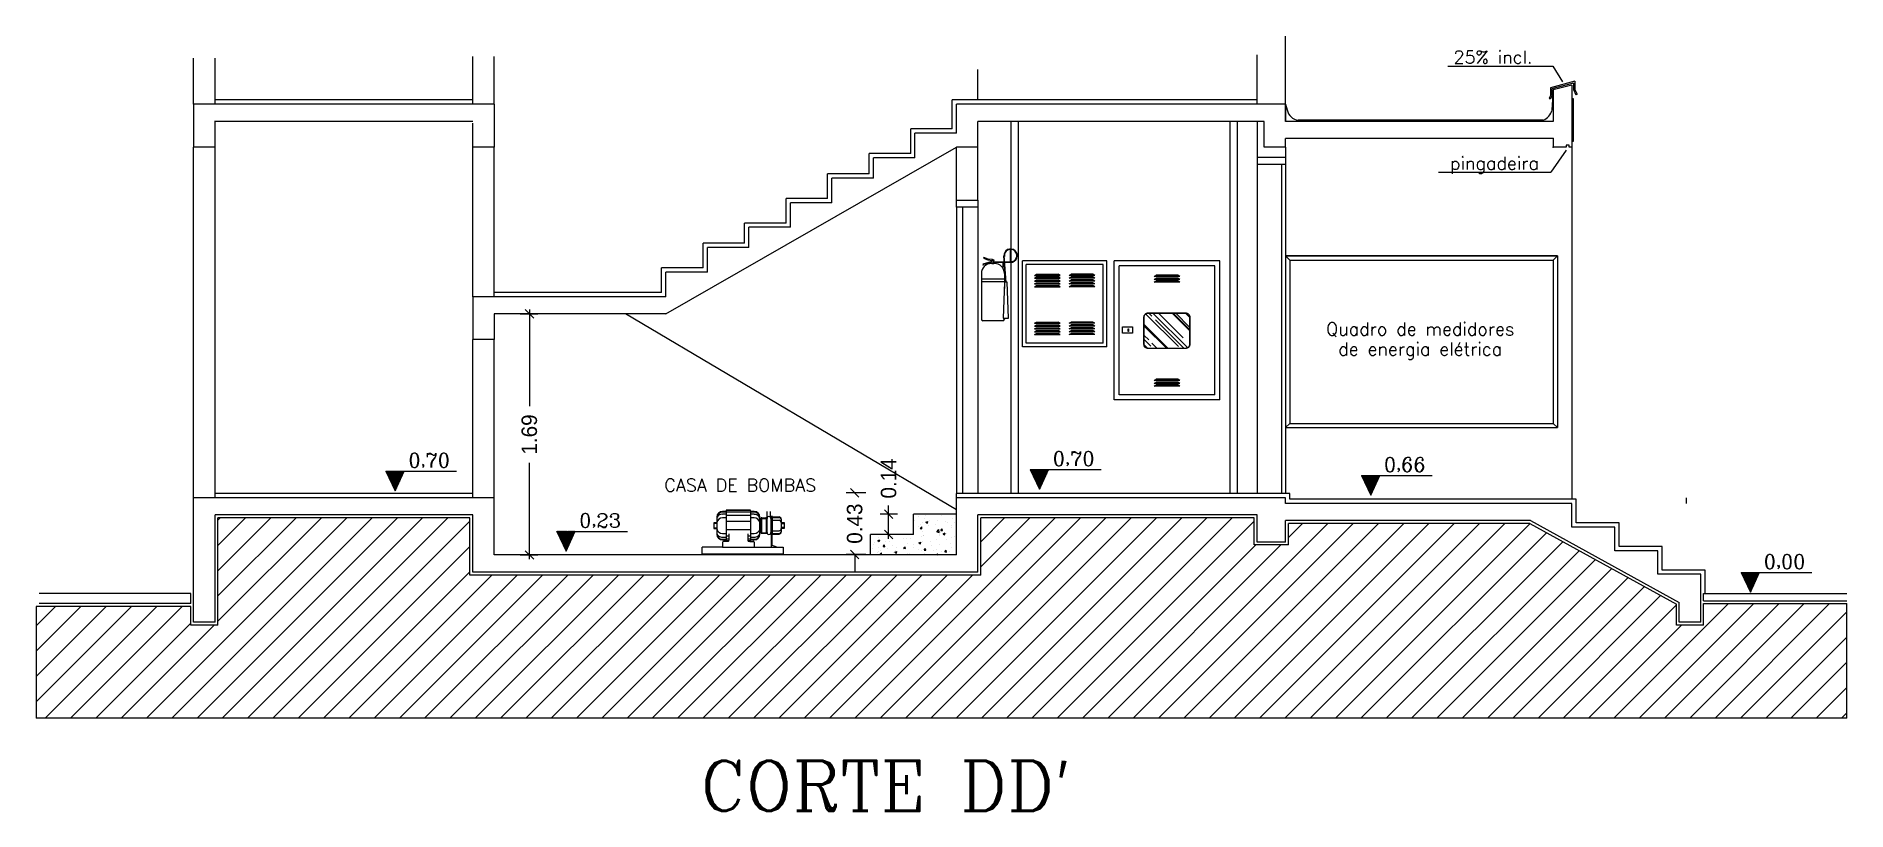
# Model space of a CAD drawing. Extents: x -18 to 75.6, y 22.6 to 43.7.
# Drawn here: x 12.22 to 24.87, y 24.54 to 29.95 of the extents above; entities that cross this region are included whole.
import ezdxf
from ezdxf.enums import TextEntityAlignment as Align

# ---------------------------------------------------------------- set-up
doc = ezdxf.new("R2010")
doc.units = 0
doc.header["$LTSCALE"] = 2
doc.layers.get('0').update_dxf_attribs({"linetype": 'CONTINUOUS'})
doc.layers.get('DEFPOINTS').update_dxf_attribs({"linetype": 'CONTINUOUS'})
for name, color, linetype in [('CONCRETO', 5, 'CONTINUOUS'), ('COTAS', 244, 'CONTINUOUS'), ('EQUIPAMENTOS', 1, 'CONTINUOUS'), ('ESQUADRIAS', 244, 'CONTINUOUS'), ('LAJE', 1, 'CONTINUOUS'), ('PAREDE', 7, 'CONTINUOUS'), ('PAREDECORTE', 3, 'CONTINUOUS'), ('PISO', 30, 'CONTINUOUS'), ('TELHADO', 30, 'CONTINUOUS'), ('TERRENOEMCORTE', 244, 'CONTINUOUS'), ('TEXTO', 1, 'CONTINUOUS'), ('VISTAL', 30, 'CONTINUOUS')]:
    doc.layers.add(name, color=color, linetype=linetype)
doc.styles.add('ROMANC', font='ROMANC.SHX')
doc.dimstyles.get("Standard").update_dxf_attribs({"dimtxt": 0.18, "dimasz": 0.18, "dimexe": 0.18, "dimexo": 0.0625, "dimgap": 0.09, "dimtad": 0, "dimtih": 1, "dimtoh": 1, "dimdec": 4, "dimzin": 0, "dimtxsty": 'STANDARD', "dimcen": 0.09, "dimazin": 3, "dimtfac": 1, "dimtdec": 4, "dimtofl": 0, "dimtmove": 0, "dimatfit": 3, "dimtolj": 1, "dimtzin": 0})

msp = doc.modelspace()

# ---------------------------------------------------------------- texts
at = {"layer": 'COTAS', "color": 244, "ltscale": 0.2, "style": 'ROMANC'}
for s, p in [('0,70', (14.82, 26.94)), ('0,70', (19.323, 26.951)), ('0,66', (21.636, 26.91)), ('0,23', (16.014, 26.519)), ('0,00', (24.29, 26.232))]:
    msp.add_text(s, height=0.1, dxfattribs=at).set_placement(p)
at = {"layer": 'TEXTO', "color": 30, "ltscale": 0.3, "style": 'ROMANC'}
msp.add_text('25% incl.', height=0.09, dxfattribs=at).set_placement((22.123, 29.762))
at = {"layer": 'TEXTO', "color": 30, "linetype": 'CONTINUOUS', "ltscale": 0.25, "style": 'ROMANC'}
for s, p in [('pingadeira', (22.409, 29.053)), ('Quadro de medidores', (21.89, 27.905)), ('de energia elétrica', (21.89, 27.754)), ('CASA DE BOMBAS', (17.139, 26.816))]:
    msp.add_text(s, height=0.09, dxfattribs=at).set_placement(p, align=Align.MIDDLE)
at = {"layer": 'TEXTO', "color": 5, "ltscale": 0.3, "style": 'ROMANC'}
msp.add_text("CORTE DD'", height=0.35, dxfattribs=at).set_placement((16.86, 24.54))

# ---------------------------------------------------------------- blocks, each defined once
blk = doc.blocks.new('*X3')
at = {"color": 0}
for p, q in [((191.8346, 96.81), (191.8357, 96.8112)), ((191.8352, 96.8088), (191.8375, 96.8112)), ((191.8357, 96.8076), (191.8392, 96.8112)), ((191.8363, 96.8064), (191.841, 96.8112)), ((191.8369, 96.8052), (191.8428, 96.8112)), ((191.8374, 96.804), (191.8445, 96.8112)), ((191.838, 96.8028), (191.8463, 96.8112)), ((191.8386, 96.8016), (191.8481, 96.8112)), ((191.8391, 96.8004), (191.8498, 96.8112)), ((191.8397, 96.7992), (191.8516, 96.8112)), ((191.8403, 96.798), (191.8534, 96.8112)), ((191.8408, 96.7968), (191.8551, 96.8112)), ((191.8414, 96.7956), (191.8569, 96.8112)), ((191.842, 96.7944), (191.8587, 96.8112)), ((191.8425, 96.7932), (191.8605, 96.8112)), ((191.8431, 96.792), (191.8622, 96.8112)), ((191.8436, 96.7908), (191.864, 96.8112)), ((191.8442, 96.7896), (191.8658, 96.8112)), ((191.8448, 96.7884), (191.8675, 96.8112)), ((191.8453, 96.7872), (191.8693, 96.8112)), ((191.8459, 96.786), (191.8711, 96.8112)), ((191.8465, 96.7848), (191.8728, 96.8112)), ((191.847, 96.7836), (191.8746, 96.8112)), ((191.8476, 96.7824), (191.8764, 96.8112)), ((191.8482, 96.7812), (191.8781, 96.8112)), ((191.8487, 96.78), (191.8799, 96.8112)), ((191.8493, 96.7788), (191.8817, 96.8112)), ((191.8499, 96.7776), (191.8834, 96.8112)), ((191.8504, 96.7764), (191.8852, 96.8112)), ((191.851, 96.7752), (191.887, 96.8112)), ((191.8516, 96.774), (191.8887, 96.8112)), ((191.8521, 96.7728), (191.8905, 96.8112)), ((191.8527, 96.7716), (191.8923, 96.8112)), ((191.8533, 96.7704), (191.894, 96.8112)), ((191.8538, 96.7692), (191.8958, 96.8112)), ((191.8544, 96.768), (191.8976, 96.8112)), ((191.855, 96.7668), (191.8972, 96.809)), ((191.8555, 96.7656), (191.8957, 96.8057)), ((191.8561, 96.7644), (191.8942, 96.8025)), ((191.8567, 96.7632), (191.8927, 96.7992)), ((191.8572, 96.762), (191.8913, 96.796)), ((191.8578, 96.7608), (191.8898, 96.7928)), ((191.8584, 96.7596), (191.8883, 96.7895)), ((191.8589, 96.7584), (191.8868, 96.7863)), ((191.8595, 96.7572), (191.8853, 96.783)), ((191.8601, 96.756), (191.8839, 96.7798)), ((191.8606, 96.7548), (191.8824, 96.7765)), ((191.8612, 96.7536), (191.8809, 96.7733)), ((191.8618, 96.7524), (191.8794, 96.77)), ((191.8623, 96.7512), (191.8779, 96.7668)), ((191.8629, 96.75), (191.8765, 96.7635)), ((191.8635, 96.7488), (191.875, 96.7603)), ((191.864, 96.7476), (191.8735, 96.757)), ((191.8646, 96.7464), (191.872, 96.7538)), ((191.8652, 96.7452), (191.8705, 96.7505)), ((191.8657, 96.744), (191.8691, 96.7473)), ((191.8663, 96.7428), (191.8676, 96.744))]:
    blk.add_line(p, q, dxfattribs=at)
blk = doc.blocks.new('*X1')
at = {"color": 0, "linetype": 'CONTINUOUS', "ltscale": 0.25}
for p, q in [((123.186, -120.782), (123.353, -120.949)), ((123.186, -120.792), (123.343, -120.949)), ((123.197, -120.708), (123.425, -120.936)), ((123.218, -120.702), (123.24, -120.724)), ((123.247, -120.702), (123.49, -120.944)), ((123.264, -120.748), (123.465, -120.949)), ((123.286, -120.702), (123.459, -120.875)), ((123.38, -120.702), (123.503, -120.824)), ((123.389, -120.702), (123.503, -120.816)), ((123.406, -120.702), (123.503, -120.799)), ((123.475, -120.702), (123.503, -120.73)), ((123.186, -120.858), (123.217, -120.889)), ((123.186, -120.886), (123.232, -120.932)), ((123.186, -120.923), (123.211, -120.949)), ((123.24, -120.912), (123.277, -120.949))]:
    blk.add_line(p, q, dxfattribs=at)
blk = doc.blocks.new('*X36')
at = {"color": 0, "ltscale": 0.2}
for p, q in [((18.356, 26.571), (18.356, 26.571)), ((18.385, 26.597), (18.385, 26.597)), ((18.427, 26.582), (18.427, 26.582)), ((18.435, 26.604), (18.435, 26.604)), ((18.463, 26.567), (18.463, 26.567)), ((18.51, 26.614), (18.51, 26.614)), ((18.516, 26.568), (18.516, 26.568)), ((18.543, 26.602), (18.543, 26.602)), ((18.62, 26.583), (18.62, 26.583)), ((18.105, 26.447), (18.105, 26.447)), ((18.206, 26.46), (18.206, 26.46)), ((18.279, 26.44), (18.279, 26.44)), ((18.302, 26.443), (18.302, 26.443)), ((18.316, 26.47), (18.316, 26.47)), ((18.329, 26.446), (18.329, 26.446)), ((18.382, 26.525), (18.382, 26.525)), ((18.397, 26.512), (18.407, 26.524)), ((18.397, 26.512), (18.409, 26.511)), ((18.398, 26.544), (18.398, 26.544)), ((18.405, 26.456), (18.405, 26.456)), ((18.409, 26.511), (18.407, 26.524)), ((18.413, 26.489), (18.413, 26.489)), ((18.415, 26.555), (18.415, 26.555)), ((18.418, 26.463), (18.418, 26.463)), ((18.423, 26.465), (18.423, 26.465)), ((18.437, 26.558), (18.451, 26.563)), ((18.437, 26.558), (18.447, 26.551)), ((18.447, 26.551), (18.451, 26.563)), ((18.458, 26.535), (18.458, 26.535)), ((18.505, 26.54), (18.505, 26.54)), ((18.512, 26.489), (18.527, 26.505)), ((18.512, 26.489), (18.529, 26.486)), ((18.514, 26.502), (18.514, 26.502)), ((18.529, 26.486), (18.527, 26.505)), ((18.53, 26.461), (18.53, 26.461)), ((18.531, 26.473), (18.531, 26.473)), ((18.535, 26.483), (18.535, 26.483)), ((18.54, 26.5), (18.55, 26.511)), ((18.54, 26.5), (18.552, 26.499)), ((18.552, 26.499), (18.55, 26.511)), ((18.556, 26.477), (18.57, 26.482)), ((18.556, 26.477), (18.566, 26.47)), ((18.566, 26.47), (18.57, 26.482)), ((18.57, 26.562), (18.57, 26.562)), ((18.582, 26.479), (18.582, 26.479)), ((18.583, 26.439), (18.583, 26.439)), ((18.584, 26.552), (18.584, 26.552)), ((18.612, 26.535), (18.612, 26.535)), ((18.615, 26.45), (18.615, 26.45)), ((18.618, 26.517), (18.618, 26.517)), ((18.634, 26.558), (18.634, 26.558)), ((18.637, 26.456), (18.637, 26.456)), ((18.064, 26.376), (18.064, 26.376)), ((18.068, 26.403), (18.068, 26.403)), ((18.077, 26.413), (18.077, 26.413)), ((18.1, 26.344), (18.1, 26.344)), ((18.101, 26.429), (18.115, 26.434)), ((18.101, 26.429), (18.111, 26.422)), ((18.103, 26.38), (18.103, 26.38)), ((18.106, 26.35), (18.106, 26.35)), ((18.111, 26.422), (18.115, 26.434)), ((18.112, 26.328), (18.127, 26.343)), ((18.116, 26.359), (18.116, 26.359)), ((18.129, 26.328), (18.127, 26.343)), ((18.138, 26.387), (18.148, 26.399)), ((18.138, 26.387), (18.15, 26.386)), ((18.15, 26.386), (18.148, 26.399)), ((18.153, 26.423), (18.153, 26.423)), ((18.171, 26.372), (18.171, 26.372)), ((18.185, 26.423), (18.185, 26.423)), ((18.204, 26.393), (18.204, 26.393)), ((18.213, 26.345), (18.213, 26.345)), ((18.22, 26.348), (18.234, 26.353)), ((18.22, 26.348), (18.23, 26.341)), ((18.227, 26.361), (18.227, 26.361)), ((18.23, 26.341), (18.234, 26.353)), ((18.233, 26.379), (18.233, 26.379)), ((18.277, 26.367), (18.277, 26.367)), ((18.277, 26.367), (18.277, 26.367)), ((18.281, 26.375), (18.291, 26.386)), ((18.281, 26.375), (18.293, 26.374)), ((18.293, 26.374), (18.291, 26.386)), ((18.305, 26.341), (18.305, 26.341)), ((18.308, 26.408), (18.308, 26.408)), ((18.319, 26.341), (18.319, 26.341)), ((18.35, 26.399), (18.35, 26.399)), ((18.353, 26.377), (18.353, 26.377)), ((18.384, 26.363), (18.384, 26.363)), ((18.388, 26.412), (18.402, 26.418)), ((18.388, 26.412), (18.398, 26.406)), ((18.398, 26.406), (18.402, 26.418)), ((18.408, 26.356), (18.408, 26.356)), ((18.41, 26.422), (18.41, 26.422)), ((18.425, 26.362), (18.434, 26.374)), ((18.425, 26.362), (18.437, 26.361)), ((18.426, 26.336), (18.426, 26.336)), ((18.426, 26.329), (18.426, 26.329)), ((18.437, 26.361), (18.434, 26.374)), ((18.466, 26.419), (18.466, 26.419)), ((18.479, 26.394), (18.479, 26.394)), ((18.491, 26.358), (18.491, 26.358)), ((18.508, 26.332), (18.522, 26.337)), ((18.508, 26.332), (18.514, 26.328)), ((18.509, 26.368), (18.509, 26.368)), ((18.511, 26.435), (18.511, 26.435)), ((18.518, 26.328), (18.522, 26.337)), ((18.529, 26.401), (18.529, 26.401)), ((18.533, 26.332), (18.533, 26.332)), ((18.543, 26.349), (18.543, 26.349)), ((18.552, 26.332), (18.552, 26.332)), ((18.568, 26.349), (18.578, 26.361)), ((18.568, 26.349), (18.58, 26.348)), ((18.58, 26.348), (18.578, 26.361)), ((18.598, 26.354), (18.598, 26.354)), ((18.605, 26.411), (18.605, 26.411)), ((18.613, 26.383), (18.613, 26.383))]:
    blk.add_line(p, q, dxfattribs=at)
blk = doc.blocks.new('_OBLIQUE')
at = {"color": 0, "linetype": 'BYBLOCK'}
blk.add_line((-0.5, -0.5), (0.5, 0.5), dxfattribs=at)
blk = doc.blocks.new('*D37')
at = {"color": 244, "linetype": 'BYBLOCK', "ltscale": 0.2}
for p, q in [((17.51, 26.614), (17.387, 26.614)), ((17.447, 26.614), (17.447, 26.674)), ((17.447, 26.441), (17.447, 26.614)), ((17.51, 26.471), (17.387, 26.471))]:
    blk.add_line(p, q, dxfattribs=at)
at = {"layer": 'DEFPOINTS', "color": 0, "linetype": 'BYBLOCK', "ltscale": 0.2}
for p in [(17.447, 26.614), (18.35, 26.614), (18.35, 26.471)]:
    blk.add_point(p, dxfattribs=at)
at = {"color": 244, "linetype": 'BYBLOCK', "ltscale": 0.2, "xscale": 0.06, "yscale": 0.06, "zscale": 0.06}
for p, rotation in [((17.447, 26.614), 90), ((17.447, 26.471), 270)]:
    blk.add_blockref('_OBLIQUE', p, dxfattribs=dict(at, rotation=rotation))
at = {"color": 30, "linetype": 'BYBLOCK', "ltscale": 0.2, "insert": (17.447, 26.863), "char_height": 0.108, "attachment_point": 5, "rotation": 90}
blk.add_mtext('\\A1;0.14', dxfattribs=at)
blk = doc.blocks.new('*D38')
at = {"color": 244, "linetype": 'BYBLOCK', "ltscale": 0.2}
for p, q in [((17.81, 26.758), (17.673, 26.758)), ((17.733, 26.758), (17.733, 26.758)), ((17.81, 26.328), (17.673, 26.328)), ((17.733, 26.328), (17.733, 26.208))]:
    blk.add_line(p, q, dxfattribs=at)
at = {"layer": 'DEFPOINTS', "color": 0, "linetype": 'BYBLOCK', "ltscale": 0.2}
for p in [(18.65, 26.758), (17.733, 26.328), (18.65, 26.328)]:
    blk.add_point(p, dxfattribs=at)
at = {"color": 244, "linetype": 'BYBLOCK', "ltscale": 0.2, "xscale": 0.06, "yscale": 0.06, "zscale": 0.06}
for p, rotation in [((17.733, 26.758), 270), ((17.733, 26.328), 90)]:
    blk.add_blockref('_OBLIQUE', p, dxfattribs=dict(at, rotation=rotation))
at = {"color": 30, "linetype": 'BYBLOCK', "ltscale": 0.2, "insert": (17.733, 26.543), "char_height": 0.108, "attachment_point": 5, "rotation": 90}
blk.add_mtext('\\A1;0.43', dxfattribs=at)
blk = doc.blocks.new('*D39')
at = {"color": 244, "linetype": 'BYBLOCK', "ltscale": 0.2}
for p, q in [((16.26, 28.013), (16.385, 28.013)), ((16.325, 28.043), (16.325, 27.368)), ((16.325, 26.298), (16.325, 26.972)), ((16.26, 26.328), (16.385, 26.328))]:
    blk.add_line(p, q, dxfattribs=at)
at = {"layer": 'DEFPOINTS', "color": 0, "linetype": 'BYBLOCK', "ltscale": 0.2}
for p in [(15.42, 28.013), (15.42, 26.328), (16.325, 26.328)]:
    blk.add_point(p, dxfattribs=at)
at = {"color": 244, "linetype": 'BYBLOCK', "ltscale": 0.2, "xscale": 0.06, "yscale": 0.06, "zscale": 0.06}
for p, rotation in [((16.325, 28.013), 90), ((16.325, 26.328), 270)]:
    blk.add_blockref('_OBLIQUE', p, dxfattribs=dict(at, rotation=rotation))
at = {"color": 30, "linetype": 'BYBLOCK', "ltscale": 0.2, "insert": (16.325, 27.17), "char_height": 0.108, "attachment_point": 5, "rotation": 90}
blk.add_mtext('\\A1;1.69', dxfattribs=at)
blk = doc.blocks.new('*X42')
at = {"color": 0, "ltscale": 0.2}
for p, q in [((12.99, 25.188), (14.39, 26.588)), ((13.167, 25.188), (14.567, 26.588)), ((13.344, 25.188), (14.744, 26.588)), ((13.49, 25.865), (14.213, 26.588)), ((13.49, 26.042), (14.036, 26.588)), ((13.49, 26.218), (13.86, 26.588)), ((13.49, 26.395), (13.683, 26.588)), ((13.49, 26.572), (13.506, 26.588)), ((13.52, 25.188), (14.92, 26.588)), ((13.697, 25.188), (15.097, 26.588)), ((17.94, 25.188), (19.34, 26.588)), ((18.116, 25.188), (19.516, 26.588)), ((18.293, 25.188), (19.693, 26.588)), ((18.47, 25.188), (19.87, 26.588)), ((18.647, 25.188), (20.047, 26.588)), ((18.82, 26.245), (19.163, 26.588)), ((18.82, 26.421), (18.986, 26.588)), ((18.824, 25.188), (20.224, 26.588)), ((19, 25.188), (20.4, 26.588)), ((19.177, 25.188), (20.577, 26.588)), ((13.874, 25.188), (15.25, 26.564)), ((19.354, 25.188), (20.73, 26.564)), ((19.884, 25.188), (21.244, 26.548)), ((20.061, 25.188), (21.421, 26.548)), ((20.238, 25.188), (21.598, 26.548)), ((20.415, 25.188), (21.775, 26.548)), ((20.591, 25.188), (21.951, 26.548)), ((20.768, 25.188), (22.128, 26.548)), ((20.945, 25.188), (22.305, 26.548)), ((20.97, 26.45), (21.067, 26.548)), ((21.122, 25.188), (22.482, 26.548)), ((21.298, 25.188), (22.658, 26.547)), ((21.475, 25.188), (22.772, 26.484)), ((14.051, 25.188), (15.25, 26.387)), ((19.531, 25.188), (20.741, 26.398)), ((19.707, 25.188), (20.917, 26.398)), ((21.652, 25.188), (22.886, 26.421)), ((21.829, 25.188), (23, 26.358)), ((14.227, 25.188), (15.25, 26.211)), ((14.404, 25.188), (15.404, 26.188)), ((14.581, 25.188), (15.581, 26.188)), ((14.758, 25.188), (15.758, 26.188)), ((14.934, 25.188), (15.934, 26.188)), ((15.111, 25.188), (16.111, 26.188)), ((15.288, 25.188), (16.288, 26.188)), ((15.465, 25.188), (16.465, 26.188)), ((15.642, 25.188), (16.642, 26.188)), ((15.818, 25.188), (16.818, 26.188)), ((15.995, 25.188), (16.995, 26.188)), ((16.172, 25.188), (17.172, 26.188)), ((16.349, 25.188), (17.349, 26.188)), ((16.525, 25.188), (17.525, 26.188)), ((16.702, 25.188), (17.702, 26.188)), ((16.879, 25.188), (17.879, 26.188)), ((17.056, 25.188), (18.056, 26.188)), ((17.233, 25.188), (18.233, 26.188)), ((17.409, 25.188), (18.409, 26.188)), ((17.586, 25.188), (18.586, 26.188)), ((17.763, 25.188), (18.763, 26.188)), ((22.006, 25.188), (23.114, 26.296)), ((22.182, 25.188), (23.228, 26.233)), ((22.359, 25.188), (23.342, 26.17)), ((22.536, 25.188), (23.456, 26.108)), ((12.22, 25.302), (12.886, 25.968)), ((12.22, 25.479), (12.709, 25.968)), ((12.22, 25.655), (12.533, 25.968)), ((12.22, 25.832), (12.356, 25.968)), ((12.283, 25.188), (13.063, 25.968)), ((12.46, 25.188), (13.24, 25.968)), ((22.713, 25.188), (23.57, 26.045)), ((22.889, 25.188), (23.68, 25.979)), ((23.243, 25.188), (24.043, 25.988)), ((23.42, 25.188), (24.22, 25.988)), ((23.597, 25.188), (24.397, 25.988)), ((23.773, 25.188), (24.573, 25.988)), ((23.95, 25.188), (24.75, 25.988)), ((12.636, 25.188), (13.3, 25.852)), ((12.813, 25.188), (13.463, 25.838)), ((23.066, 25.188), (23.716, 25.838)), ((24.127, 25.188), (24.87, 25.931)), ((24.304, 25.188), (24.87, 25.754)), ((24.48, 25.188), (24.87, 25.578)), ((24.657, 25.188), (24.87, 25.401)), ((24.834, 25.188), (24.87, 25.224))]:
    blk.add_line(p, q, dxfattribs=at)

# ---------------------------------------------------------------- dimensions: what is measured, and where the dimension line sits
at = {"layer": 'COTAS', "color": 244, "ltscale": 0.2}
for base, p1, p2, picture, middle, set_off in [((15.6662, 26.3275), (14.7614, 28.0131), (14.7614, 26.3275), '*D39', (15.6662, 27.1703), (-0.659, 0)), ((18.176, 26.614), (19.079, 26.471), (19.079, 26.614), '*D37', (18.176, 26.863), (0.729, 0)), ((17.94, 26.331), (18.857, 26.761), (18.857, 26.331), '*D38', (17.94, 26.546), (0.206, 0.004))]:
    dim = msp.add_linear_dim(base=base, p1=p1, p2=p2, angle=90, dimstyle='STANDARD', override={"dimscale": 0.6, "dimasz": 0.1, "dimexe": 0.1, "dimexo": 1.4, "dimtih": 0, "dimtoh": 0, "dimdec": 2, "dimblk1": 'OBLIQUE', "dimblk2": 'OBLIQUE', "dimsah": 1, "dimdle": 0.05, "dimclrd": 244, "dimclre": 244, "dimclrt": 30}, dxfattribs=at)
    dim.commit()
    dim.dimension.update_dxf_attribs({"geometry": picture, "text_midpoint": middle, "insert": set_off})

# ---------------------------------------------------------------- linework, layer by layer
at = {"layer": 'CONCRETO', "color": 5, "linetype": 'CONTINUOUS', "ltscale": 0.3}
for p, q in [((22.95, 29.612), (22.82, 29.578)), ((22.95, 29.612), (22.95, 29.178)), ((20.95, 29.478), (20.95, 29.358)), ((22.82, 29.578), (22.82, 29.358)), ((22.82, 29.358), (20.95, 29.358)), ((22.82, 29.238), (20.95, 29.238)), ((22.82, 29.238), (22.82, 29.178)), ((22.91, 29.178), (22.82, 29.178)), ((22.95, 29.178), (22.93, 29.178)), ((16.62, 28.133), (16.62, 28.305))]:
    msp.add_line(p, q, dxfattribs=at)
at = {"layer": 'CONCRETO', "color": 5, "ltscale": 0.2}
for p, q in [((15.42, 29.478), (13.32, 29.478)), ((13.32, 29.478), (13.32, 29.178)), ((15.42, 29.478), (15.42, 29.178)), ((20.95, 29.478), (18.65, 29.478)), ((18.65, 29.275), (18.65, 29.478)), ((20.95, 29.358), (20.95, 29.478)), ((13.47, 29.178), (13.47, 29.361)), ((15.27, 29.358), (13.47, 29.358)), ((20.8, 29.358), (18.8, 29.358)), ((18.8, 29.178), (18.8, 29.358)), ((20.8, 29.178), (20.8, 29.358)), ((15.27, 29.178), (15.27, 29.345)), ((18.65, 29.275), (18.36, 29.275)), ((18.36, 29.103), (18.36, 29.275)), ((20.95, 29.178), (20.95, 29.238)), ((13.47, 29.178), (13.32, 29.178)), ((15.42, 29.178), (15.27, 29.178)), ((16.62, 28.013), (18.65, 29.178)), ((18.36, 29.103), (18.07, 29.103)), ((18.07, 28.962), (18.07, 29.103)), ((18.8, 29.178), (18.65, 29.178)), ((20.75, 29.108), (20.75, 29.058)), ((20.75, 29.108), (20.95, 29.108)), ((20.95, 29.178), (20.8, 29.178)), ((20.95, 29.108), (20.95, 29.058)), ((20.75, 29.058), (20.95, 29.058)), ((18.07, 28.962), (17.78, 28.962)), ((17.78, 28.79), (17.78, 28.962)), ((17.78, 28.79), (17.49, 28.79)), ((17.49, 28.618), (17.49, 28.79)), ((17.49, 28.618), (17.2, 28.618)), ((17.2, 28.477), (17.2, 28.618)), ((17.2, 28.477), (16.91, 28.477)), ((16.91, 28.305), (16.91, 28.477)), ((16.91, 28.305), (16.62, 28.305)), ((16.62, 28.133), (16.62, 28.305)), ((15.27, 28.133), (15.27, 27.833)), ((16.62, 28.133), (15.27, 28.133)), ((16.62, 28.013), (15.42, 28.013)), ((15.42, 28.013), (15.42, 27.833)), ((15.42, 27.833), (15.27, 27.833)), ((13.32, 25.858), (13.32, 26.728)), ((15.42, 26.728), (13.32, 26.728)), ((15.42, 26.328), (15.42, 26.728)), ((20.95, 26.728), (18.65, 26.728)), ((18.65, 26.328), (18.65, 26.728)), ((20.95, 26.688), (20.95, 26.728)), ((23.75, 26.688), (23.75, 26.728)), ((13.47, 25.858), (13.47, 26.608)), ((15.27, 26.608), (13.47, 26.608)), ((15.27, 26.208), (15.27, 26.608)), ((18.35, 26.471), (18.35, 26.614)), ((18.65, 26.614), (18.35, 26.614)), ((20.75, 26.608), (18.8, 26.608)), ((18.8, 26.208), (18.8, 26.608)), ((20.75, 26.418), (20.75, 26.608)), ((22.95, 26.688), (20.95, 26.688)), ((22.661, 26.568), (20.95, 26.568)), ((20.95, 26.418), (20.95, 26.568)), ((22.661, 26.568), (23.7, 25.996)), ((22.95, 26.523), (22.95, 26.688)), ((18.05, 26.328), (18.05, 26.471)), ((18.35, 26.471), (18.05, 26.471)), ((23.25, 26.523), (22.95, 26.523)), ((23.25, 26.358), (23.25, 26.523)), ((18.65, 26.328), (15.42, 26.328)), ((20.95, 26.418), (20.75, 26.418)), ((23.55, 26.358), (23.25, 26.358)), ((23.55, 26.193), (23.55, 26.358)), ((18.8, 26.208), (15.27, 26.208)), ((23.85, 26.193), (23.55, 26.193)), ((23.85, 25.858), (23.85, 26.193)), ((23.7, 25.858), (23.7, 25.996)), ((13.47, 25.858), (13.32, 25.858)), ((23.85, 25.858), (23.7, 25.858))]:
    msp.add_line(p, q, dxfattribs=at)
at = {"layer": 'CONCRETO', "linetype": 'CONTINUOUS', "ltscale": 0.3}
for p, q in [((22.91, 29.193), (22.91, 29.178)), ((22.93, 29.193), (22.91, 29.193)), ((22.93, 29.178), (22.93, 29.193))]:
    msp.add_line(p, q, dxfattribs=at)
at = {"layer": 'CONCRETO', "linetype": 'CONTINUOUS', "ltscale": 0.2}
for p, q in [((18.65, 28.758), (18.65, 28.808)), ((18.65, 28.808), (18.8, 28.808)), ((18.8, 28.758), (18.65, 28.758)), ((18.8, 28.808), (18.8, 28.758))]:
    msp.add_line(p, q, dxfattribs=at)
at = {"layer": 'CONCRETO', "color": 5, "linetype": 'BYBLOCK', "ltscale": 0.3}
for p in [(22.82, 29.238), (22.82, 29.178), (22.82, 29.178)]:
    msp.add_point(p, dxfattribs=at)
at = {"layer": 'COTAS', "color": 244, "linetype": 'CONTINUOUS', "ltscale": 0.3}
msp.add_line((22.018, 29.003), (22.803, 29.003), dxfattribs=at)
at = {"layer": 'COTAS', "color": 244, "ltscale": 0.2}
for p, q in [((14.663, 26.914), (15.157, 26.914)), ((14.663, 26.914), (14.728, 26.776)), ((14.728, 26.776), (14.791, 26.914)), ((19.166, 26.925), (19.231, 26.787)), ((19.166, 26.925), (19.66, 26.925)), ((19.231, 26.787), (19.294, 26.925)), ((21.479, 26.884), (21.544, 26.746)), ((21.479, 26.884), (21.974, 26.884)), ((21.544, 26.746), (21.607, 26.884)), ((15.857, 26.493), (16.352, 26.493)), ((15.857, 26.493), (15.922, 26.355)), ((15.922, 26.355), (15.986, 26.494)), ((24.132, 26.206), (24.627, 26.206)), ((24.132, 26.206), (24.198, 26.068)), ((24.198, 26.068), (24.261, 26.207))]:
    msp.add_line(p, q, dxfattribs=at)
at = {"layer": 'DEFPOINTS', "color": 0, "linetype": 'BYBLOCK', "ltscale": 0.3}
for p in [(20.95, 29.478), (22.82, 29.578), (20.95, 29.358)]:
    msp.add_point(p, dxfattribs=at)
at = {"layer": 'EQUIPAMENTOS', "color": 244, "linetype": 'CONTINUOUS', "ltscale": 0.3}
msp.add_line((22.082, 29.745), (22.817, 29.745), dxfattribs=at)
at = {"layer": 'EQUIPAMENTOS', "color": 30, "ltscale": 0.2}
for p, q in [((22.749, 29.367), (21.038, 29.367)), ((20.95, 28.418), (20.95, 27.218)), ((20.95, 28.418), (22.85, 28.418)), ((20.98, 28.388), (20.95, 28.418)), ((20.98, 28.388), (20.98, 27.248)), ((20.98, 28.388), (22.82, 28.388)), ((22.82, 28.388), (22.85, 28.418)), ((22.82, 28.388), (22.82, 27.248)), ((22.85, 28.418), (22.85, 27.218)), ((20.98, 27.248), (20.95, 27.218)), ((20.95, 27.218), (22.85, 27.218)), ((20.95, 27.218), (22.85, 27.218)), ((20.98, 27.248), (22.82, 27.248)), ((22.82, 27.248), (22.85, 27.218))]:
    msp.add_line(p, q, dxfattribs=at)
at = {"layer": 'EQUIPAMENTOS', "color": 244, "linetype": 'CONTINUOUS', "ltscale": 0.25}
for p, q in [((16.976, 26.593), (16.976, 26.473)), ((17.04, 26.633), (17.016, 26.633)), ((17.04, 26.628), (17.016, 26.628)), ((17.04, 26.613), (17.016, 26.613)), ((17.04, 26.588), (17.016, 26.588)), ((17.04, 26.636), (17.04, 26.422)), ((17.206, 26.642), (17.046, 26.642)), ((17.206, 26.638), (17.046, 26.638)), ((17.206, 26.627), (17.046, 26.627)), ((17.206, 26.605), (17.046, 26.605)), ((17.212, 26.636), (17.212, 26.429)), ((17.237, 26.633), (17.212, 26.633)), ((17.237, 26.628), (17.212, 26.628)), ((17.237, 26.613), (17.212, 26.613)), ((17.237, 26.588), (17.212, 26.588)), ((17.277, 26.473), (17.277, 26.593)), ((17.277, 26.582), (17.284, 26.582)), ((17.284, 26.583), (17.284, 26.485)), ((17.288, 26.582), (17.288, 26.486)), ((17.289, 26.588), (17.319, 26.588)), ((17.29, 26.584), (17.318, 26.584)), ((17.32, 26.582), (17.32, 26.486)), ((17.324, 26.583), (17.324, 26.485)), ((17.326, 26.583), (17.326, 26.485)), ((17.328, 26.59), (17.328, 26.631)), ((17.351, 26.59), (17.351, 26.631)), ((17.353, 26.583), (17.353, 26.485)), ((17.364, 26.594), (17.411, 26.594)), ((17.364, 26.589), (17.411, 26.589)), ((17.364, 26.572), (17.411, 26.572)), ((17.426, 26.579), (17.426, 26.489)), ((16.954, 26.553), (16.954, 26.513)), ((16.975, 26.553), (16.954, 26.553)), ((16.975, 26.548), (16.954, 26.548)), ((16.954, 26.518), (16.975, 26.518)), ((16.954, 26.513), (16.975, 26.513)), ((17.016, 26.478), (17.04, 26.478)), ((17.016, 26.453), (17.04, 26.453)), ((17.206, 26.561), (17.046, 26.561)), ((17.206, 26.504), (17.046, 26.504)), ((17.06, 26.46), (17.046, 26.46)), ((17.06, 26.477), (17.06, 26.429)), ((17.192, 26.477), (17.192, 26.429)), ((17.206, 26.46), (17.192, 26.46)), ((17.212, 26.478), (17.237, 26.478)), ((17.212, 26.453), (17.237, 26.453)), ((17.277, 26.485), (17.284, 26.485)), ((17.289, 26.48), (17.319, 26.48)), ((17.29, 26.484), (17.318, 26.484)), ((17.355, 26.47), (17.355, 26.383)), ((17.36, 26.47), (17.36, 26.396)), ((17.364, 26.496), (17.411, 26.496)), ((17.364, 26.479), (17.411, 26.479)), ((17.364, 26.474), (17.411, 26.474)), ((17.426, 26.554), (17.447, 26.554)), ((17.426, 26.549), (17.447, 26.549)), ((17.447, 26.519), (17.426, 26.519)), ((17.447, 26.514), (17.426, 26.514)), ((17.447, 26.554), (17.447, 26.514)), ((17.016, 26.438), (17.04, 26.438)), ((17.016, 26.433), (17.04, 26.433)), ((17.016, 26.416), (17.016, 26.383)), ((17.055, 26.422), (17.022, 26.422)), ((17.06, 26.438), (17.046, 26.438)), ((17.06, 26.427), (17.046, 26.427)), ((17.206, 26.438), (17.192, 26.438)), ((17.206, 26.427), (17.192, 26.427)), ((17.206, 26.423), (17.198, 26.423)), ((17.206, 26.423), (17.231, 26.423)), ((17.212, 26.438), (17.237, 26.438)), ((17.212, 26.433), (17.237, 26.433)), ((17.237, 26.417), (17.237, 26.383)), ((17.36, 26.396), (17.388, 26.387)), ((17.388, 26.387), (17.388, 26.383))]:
    msp.add_line(p, q, dxfattribs=at)
at = {"layer": 'EQUIPAMENTOS', "linetype": 'CONTINUOUS', "ltscale": 0.25}
for p, q in [((16.874, 26.333), (16.874, 26.383)), ((17.016, 26.383), (16.874, 26.383)), ((17.44, 26.333), (16.874, 26.333)), ((17.016, 26.383), (17.296, 26.383)), ((17.296, 26.383), (17.346, 26.383)), ((17.346, 26.383), (17.44, 26.383)), ((17.44, 26.383), (17.44, 26.333))]:
    msp.add_line(p, q, dxfattribs=at)
for points in [[(19.96, 27.8), (19.96, 27.99, -0.414214), (19.99, 28.02), (20.25, 28.02, -0.414214), (20.28, 27.99), (20.28, 27.8, -0.414214), (20.25, 27.77), (19.99, 27.77, -0.414214)], [(19.962, 27.8), (19.962, 27.99, -0.414214), (19.99, 28.019), (20.25, 28.019, -0.414214), (20.279, 27.99), (20.279, 27.8, -0.414214), (20.25, 27.772), (19.99, 27.772, -0.414214)]]:
    msp.add_lwpolyline(points, format="xyb", close=True, dxfattribs=at)
for points in [[(19.811, 27.877), (19.811, 27.922), (19.881, 27.922), (19.881, 27.877)], [(19.85, 27.89), (19.85, 27.908), (19.853, 27.908), (19.853, 27.89)]]:
    msp.add_lwpolyline(points, close=True, dxfattribs=at)
at = {"layer": 'EQUIPAMENTOS', "color": 244, "linetype": 'CONTINUOUS', "ltscale": 0.25}
msp.add_lwpolyline([(17.364, 26.47), (17.364, 26.597), (17.355, 26.597), (17.355, 26.47)], close=True, dxfattribs=at)
for centre, radius, start, end in [((17.011, 26.576), 0.0363, 83.4082, 174.8163), ((17.018, 26.544), 0.0437, 92.8531, 166.4417), ((17.016, 26.593), 0.04, 90, 180), ((17.014, 26.589), 0.0385, 87.4957, 174.8762), ((17.046, 26.636), 0.006, 90, 180), ((17.206, 26.636), 0.006, 360, 90), ((17.237, 26.593), 0.04, 0, 90), ((17.238, 26.589), 0.0385, 5.1238, 92.5043), ((17.241, 26.576), 0.0363, 8.832, 96.5918), ((17.235, 26.544), 0.0437, 13.5583, 87.1469), ((17.289, 26.583), 0.005, 90, 180), ((17.29, 26.582), 0.002, 90, 180), ((17.318, 26.582), 0.002, 0, 90), ((17.319, 26.583), 0.005, 0, 90), ((17.34, 26.583), 0.0137, 355.7179, 184.2821), ((17.411, 26.579), 0.015, 0, 90), ((17.411, 26.574), 0.0149, 9.8228, 91.1711), ((17.406, 26.552), 0.0204, 8.798, 75.6945), ((17.018, 26.521), 0.0437, 193.5583, 267.1469), ((17.011, 26.489), 0.0363, 185.1837, 276.5918), ((17.014, 26.476), 0.0385, 185.1238, 272.5043), ((17.016, 26.473), 0.04, 180, 270), ((17.235, 26.521), 0.0437, 272.8531, 346.4417), ((17.241, 26.489), 0.0363, 263.4082, 354.8163), ((17.238, 26.476), 0.0385, 267.4957, 354.8762), ((17.237, 26.473), 0.04, 270, 0), ((17.289, 26.485), 0.005, 180, 270), ((17.29, 26.486), 0.002, 180, 270), ((17.318, 26.486), 0.002, 270, 0), ((17.319, 26.485), 0.005, 270, 0), ((17.34, 26.485), 0.0137, 175.7179, 4.2821), ((17.406, 26.516), 0.0204, 284.3055, 351.202), ((17.411, 26.494), 0.0149, 268.8289, 350.1772), ((17.411, 26.489), 0.015, 270, 0), ((17.022, 26.416), 0.006, 90, 180), ((17.054, 26.428), 0.006, 270, 0), ((17.198, 26.429), 0.006, 180, 270), ((17.206, 26.429), 0.006, 270, 360), ((17.231, 26.417), 0.006, 0, 90)]:
    msp.add_arc(centre, radius, start, end, dxfattribs=at)
at = {"layer": 'ESQUADRIAS', "color": 30, "ltscale": 0.2}
for p, q in [((20.56, 29.358), (20.56, 26.758)), ((20.61, 29.358), (20.61, 26.758))]:
    msp.add_line(p, q, dxfattribs=at)
at = {"layer": 'ESQUADRIAS', "color": 1, "ltscale": 0.2}
msp.add_line((20.75, 29.058), (20.75, 26.758), dxfattribs=at)
at = {"layer": 'ESQUADRIAS', "color": 5, "ltscale": 0.2}
for p, q in [((20.92, 29.058), (20.92, 26.758)), ((20.95, 29.058), (20.95, 26.758))]:
    msp.add_line(p, q, dxfattribs=at)
at = {"layer": 'ESQUADRIAS', "color": 1, "linetype": 'CONTINUOUS', "ltscale": 0.25}
for p, q in [((18.65, 28.758), (18.65, 26.758)), ((18.692, 28.758), (18.692, 26.758))]:
    msp.add_line(p, q, dxfattribs=at)
at = {"layer": 'ESQUADRIAS', "linetype": 'CONTINUOUS', "ltscale": 0.25}
msp.add_line((18.8, 28.758), (18.8, 26.758), dxfattribs=at)
at = {"layer": 'LAJE', "color": 30, "linetype": 'CONTINUOUS', "ltscale": 0.3}
for p, q in [((22.97, 29.638), (22.8, 29.593)), ((22.96, 29.625), (22.81, 29.585)), ((22.96, 29.625), (22.96, 29.58)), ((22.97, 29.638), (22.97, 29.582)), ((20.95, 29.478), (20.96, 29.438)), ((22.8, 29.593), (22.8, 29.538)), ((22.81, 29.585), (22.81, 29.535)), ((22.82, 29.578), (22.81, 29.438))]:
    msp.add_line(p, q, dxfattribs=at)
for centre, radius, start, end in [((21.045, 29.452), 0.0853, 189.6051, 265.5272), ((22.702, 29.47), 0.114, 294.486, 343.2975)]:
    msp.add_arc(centre, radius, start, end, dxfattribs=at)
at = {"layer": 'PAREDE', "color": 244, "ltscale": 0.2}
msp.add_line((18.8, 29.508), (18.8, 29.721), dxfattribs=at)
at = {"layer": 'PAREDE', "color": 30, "linetype": 'CONTINUOUS', "ltscale": 0.3}
for p, q in [((19.03, 29.358), (19.03, 26.758)), ((19.08, 29.358), (19.08, 26.758))]:
    msp.add_line(p, q, dxfattribs=at)
at = {"layer": 'PAREDE', "color": 30, "ltscale": 0.2}
msp.add_line((22.95, 29.238), (22.95, 26.718), dxfattribs=at)
at = {"layer": 'PAREDE', "color": 5, "ltscale": 0.2}
msp.add_line((18.65, 26.643), (16.337, 28.013), dxfattribs=at)
at = {"layer": 'PAREDE', "linetype": 'CONTINUOUS', "ltscale": 0.3}
msp.add_lwpolyline([(22.954, 29.217), (22.954, 29.517), (22.958, 29.517), (22.958, 29.217)], close=True, dxfattribs=at)
at = {"layer": 'PAREDECORTE', "color": 3, "ltscale": 0.2}
for p, q in [((20.95, 29.478), (20.95, 29.953)), ((13.32, 29.478), (13.32, 29.799)), ((13.47, 29.478), (13.47, 29.799)), ((15.27, 29.478), (15.27, 29.812)), ((15.42, 29.478), (15.42, 29.812)), ((20.75, 29.478), (20.75, 29.824)), ((20.75, 29.358), (20.75, 29.108)), ((13.32, 26.728), (13.32, 29.178)), ((13.47, 26.728), (13.47, 29.178)), ((15.27, 28.133), (15.27, 29.178)), ((15.42, 28.133), (15.42, 29.178)), ((20.95, 29.178), (20.95, 29.108)), ((15.27, 26.728), (15.27, 27.833)), ((15.42, 26.728), (15.42, 27.833))]:
    msp.add_line(p, q, dxfattribs=at)
at = {"layer": 'PAREDECORTE', "linetype": 'CONTINUOUS', "ltscale": 0.25}
for p, q in [((18.65, 28.808), (18.65, 29.178)), ((18.8, 28.808), (18.8, 29.178))]:
    msp.add_line(p, q, dxfattribs=at)
at = {"layer": 'PISO', "color": 30, "ltscale": 0.2}
for p, q in [((15.27, 29.508), (13.47, 29.508)), ((20.75, 29.508), (18.62, 29.508)), ((18.62, 29.305), (18.62, 29.508)), ((18.62, 29.305), (18.33, 29.305)), ((18.33, 29.133), (18.33, 29.305)), ((18.33, 29.133), (18.04, 29.133)), ((18.04, 28.992), (18.04, 29.133)), ((18.04, 28.992), (17.75, 28.992)), ((17.75, 28.82), (17.75, 28.992)), ((17.75, 28.82), (17.46, 28.82)), ((17.46, 28.648), (17.46, 28.82)), ((17.46, 28.648), (17.17, 28.648)), ((17.17, 28.507), (17.17, 28.648)), ((17.17, 28.507), (16.88, 28.507)), ((16.88, 28.335), (16.88, 28.507)), ((22.85, 28.418), (20.95, 28.418)), ((16.88, 28.335), (16.59, 28.335)), ((16.59, 28.163), (15.42, 28.163)), ((15.27, 26.758), (13.47, 26.758)), ((20.98, 26.758), (18.65, 26.758)), ((18.65, 26.728), (18.65, 26.758)), ((20.98, 26.718), (20.98, 26.758)), ((22.98, 26.718), (20.98, 26.718)), ((22.98, 26.553), (22.98, 26.718)), ((23.28, 26.553), (22.98, 26.553)), ((23.28, 26.388), (23.28, 26.553)), ((23.58, 26.388), (23.28, 26.388)), ((23.58, 26.223), (23.58, 26.388)), ((23.88, 26.223), (23.58, 26.223)), ((23.88, 26.058), (23.88, 26.223))]:
    msp.add_line(p, q, dxfattribs=at)
at = {"layer": 'PISO', "color": 30, "linetype": 'CONTINUOUS', "ltscale": 0.3}
for p, q in [((22.8, 29.538), (22.79, 29.52)), ((22.79, 29.52), (22.799, 29.515)), ((22.81, 29.535), (22.799, 29.515)), ((22.96, 29.58), (22.977, 29.544)), ((22.97, 29.582), (22.986, 29.548)), ((22.986, 29.548), (22.977, 29.544)), ((16.59, 28.163), (16.59, 28.335))]:
    msp.add_line(p, q, dxfattribs=at)
at = {"layer": 'PISO', "color": 30, "linetype": 'CONTINUOUS', "ltscale": 0.25}
for p, q in [((20.491, 28.383), (19.751, 28.383)), ((20.456, 28.348), (19.786, 28.348)), ((20.491, 27.413), (19.751, 27.413)), ((20.456, 27.448), (19.786, 27.448))]:
    msp.add_line(p, q, dxfattribs=at)
at = {"layer": 'TELHADO', "linetype": 'CONTINUOUS', "ltscale": 0.3}
for p, q in [((18.915, 28.365), (18.894, 28.365)), ((18.824, 28.295), (18.824, 27.975)), ((18.986, 28.234), (18.977, 27.983)), ((18.985, 28.295), (18.985, 28.191)), ((19.005, 28.234), (18.986, 28.234)), ((19.013, 27.983), (19.005, 28.234)), ((18.975, 27.965), (18.834, 27.965)), ((18.977, 27.983), (19.013, 27.983)), ((18.985, 27.983), (18.985, 27.975))]:
    msp.add_line(p, q, dxfattribs=at)
for centre, radius, start, end in [((18.894, 28.295), 0.07, 90, 180), ((18.915, 28.295), 0.07, 0, 90), ((18.834, 27.975), 0.01, 180, 270), ((18.975, 27.975), 0.01, 270, 360)]:
    msp.add_arc(centre, radius, start, end, dxfattribs=at)
at = {"layer": 'TERRENOEMCORTE', "color": 244, "linetype": 'CONTINUOUS', "ltscale": 0.2}
for p, q in [((13.49, 25.838), (13.49, 26.588)), ((15.25, 26.588), (13.49, 26.588)), ((15.25, 26.188), (15.25, 26.588)), ((18.82, 26.188), (18.82, 26.588)), ((18.82, 26.188), (15.25, 26.188)), ((13.3, 25.968), (12.22, 25.968)), ((13.3, 25.838), (13.3, 25.968)), ((13.49, 25.838), (13.3, 25.838)), ((24.87, 25.188), (12.22, 25.188))]:
    msp.add_line(p, q, dxfattribs=at)
at = {"layer": 'TERRENOEMCORTE', "color": 244, "ltscale": 0.2}
for p, q in [((20.73, 26.588), (18.82, 26.588)), ((20.73, 26.398), (20.73, 26.588)), ((22.656, 26.548), (20.97, 26.548)), ((20.97, 26.398), (20.97, 26.548)), ((22.656, 26.548), (23.68, 25.984)), ((20.97, 26.398), (20.73, 26.398)), ((12.22, 25.968), (12.22, 25.188)), ((13.3, 26.058), (12.24, 26.058)), ((13.3, 25.988), (12.24, 25.988)), ((13.3, 25.988), (13.3, 26.058)), ((23.68, 25.838), (23.68, 25.984)), ((23.87, 26.058), (24.87, 26.058)), ((23.87, 26.008), (23.87, 26.058)), ((23.87, 26.008), (24.87, 26.008)), ((23.87, 25.838), (23.87, 25.988)), ((23.87, 25.988), (24.87, 25.988)), ((24.87, 25.188), (24.87, 25.988)), ((23.87, 25.838), (23.68, 25.838))]:
    msp.add_line(p, q, dxfattribs=at)
at = {"layer": 'TEXTO', "color": 244, "ltscale": 0.2}
for p, q in [((22.817, 29.745), (22.884, 29.634)), ((22.91, 29.156), (22.803, 29.003))]:
    msp.add_line(p, q, dxfattribs=at)
at = {"layer": 'VISTAL', "linetype": 'CONTINUOUS', "ltscale": 0.3}
for p, q in [((19.027, 28.377), (19.027, 28.464)), ((18.897, 28.378), (18.835, 28.361)), ((18.835, 28.361), (18.836, 28.354)), ((18.836, 28.354), (18.838, 28.359)), ((18.897, 28.374), (18.838, 28.359)), ((18.841, 28.406), (18.839, 28.403)), ((18.839, 28.403), (18.869, 28.391)), ((18.871, 28.396), (18.841, 28.406)), ((18.869, 28.391), (18.899, 28.387)), ((18.902, 28.392), (18.871, 28.396)), ((18.902, 28.392), (18.908, 28.392)), ((18.908, 28.392), (18.91, 28.387)), ((18.923, 28.377), (18.984, 28.377)), ((18.923, 28.374), (18.985, 28.374)), ((18.977, 28.327), (18.977, 28.374)), ((18.995, 28.232), (18.981, 28.418)), ((18.998, 28.232), (18.984, 28.42)), ((18.987, 28.377), (19.027, 28.377)), ((18.988, 28.374), (19.027, 28.374)), ((18.985, 28.255), (18.824, 28.255)), ((18.985, 28.236), (18.824, 28.236))]:
    msp.add_line(p, q, dxfattribs=at)
at = {"layer": 'VISTAL', "linetype": 'CONTINUOUS', "ltscale": 0.25}
for p, q in [((19.111, 27.783), (19.111, 28.383)), ((19.701, 28.383), (19.111, 28.383)), ((19.136, 27.808), (19.136, 28.358)), ((19.676, 28.358), (19.136, 28.358)), ((19.676, 27.808), (19.676, 28.358)), ((19.701, 27.783), (19.701, 28.383)), ((19.751, 27.413), (19.751, 28.383)), ((19.786, 27.448), (19.786, 28.348)), ((20.456, 27.448), (20.456, 28.348)), ((20.491, 27.413), (20.491, 28.383)), ((19.196, 28.282), (19.21, 28.291)), ((19.196, 28.282), (19.375, 28.282)), ((19.196, 28.262), (19.21, 28.271)), ((19.196, 28.262), (19.375, 28.262)), ((19.196, 28.242), (19.21, 28.251)), ((19.196, 28.242), (19.375, 28.242)), ((19.196, 28.222), (19.21, 28.231)), ((19.196, 28.222), (19.375, 28.222)), ((19.196, 28.202), (19.21, 28.211)), ((19.21, 28.291), (19.361, 28.291)), ((19.21, 28.271), (19.361, 28.271)), ((19.21, 28.251), (19.361, 28.251)), ((19.21, 28.231), (19.361, 28.231)), ((19.21, 28.211), (19.361, 28.211)), ((19.375, 28.282), (19.361, 28.291)), ((19.375, 28.262), (19.361, 28.271)), ((19.375, 28.242), (19.361, 28.251)), ((19.375, 28.222), (19.361, 28.231)), ((19.375, 28.202), (19.361, 28.211)), ((19.437, 28.282), (19.451, 28.291)), ((19.616, 28.282), (19.437, 28.282)), ((19.437, 28.262), (19.451, 28.271)), ((19.616, 28.262), (19.437, 28.262)), ((19.437, 28.242), (19.451, 28.251)), ((19.616, 28.242), (19.437, 28.242)), ((19.437, 28.222), (19.451, 28.231)), ((19.616, 28.222), (19.437, 28.222)), ((19.437, 28.202), (19.451, 28.211)), ((19.602, 28.291), (19.451, 28.291)), ((19.602, 28.271), (19.451, 28.271)), ((19.602, 28.251), (19.451, 28.251)), ((19.602, 28.231), (19.451, 28.231)), ((19.602, 28.211), (19.451, 28.211)), ((19.616, 28.282), (19.602, 28.291)), ((19.616, 28.262), (19.602, 28.271)), ((19.616, 28.242), (19.602, 28.251)), ((19.616, 28.222), (19.602, 28.231)), ((19.616, 28.202), (19.602, 28.211)), ((20.031, 28.274), (20.045, 28.283)), ((20.211, 28.274), (20.031, 28.274)), ((20.031, 28.254), (20.045, 28.263)), ((20.211, 28.254), (20.031, 28.254)), ((20.031, 28.234), (20.045, 28.243)), ((20.211, 28.234), (20.031, 28.234)), ((20.196, 28.283), (20.045, 28.283)), ((20.196, 28.263), (20.045, 28.263)), ((20.196, 28.243), (20.045, 28.243)), ((20.211, 28.274), (20.196, 28.283)), ((20.211, 28.254), (20.196, 28.263)), ((20.211, 28.234), (20.196, 28.243)), ((19.196, 28.202), (19.375, 28.202)), ((19.616, 28.202), (19.437, 28.202)), ((19.196, 27.948), (19.21, 27.956)), ((19.196, 27.948), (19.375, 27.948)), ((19.196, 27.928), (19.21, 27.936)), ((19.196, 27.928), (19.375, 27.928)), ((19.196, 27.908), (19.21, 27.916)), ((19.196, 27.908), (19.375, 27.908)), ((19.196, 27.888), (19.21, 27.896)), ((19.196, 27.888), (19.375, 27.888)), ((19.196, 27.868), (19.21, 27.876)), ((19.196, 27.868), (19.375, 27.868)), ((19.21, 27.956), (19.361, 27.956)), ((19.21, 27.936), (19.361, 27.936)), ((19.21, 27.916), (19.361, 27.916)), ((19.21, 27.896), (19.361, 27.896)), ((19.21, 27.876), (19.361, 27.876)), ((19.375, 27.948), (19.361, 27.956)), ((19.375, 27.928), (19.361, 27.936)), ((19.375, 27.908), (19.361, 27.916)), ((19.375, 27.888), (19.361, 27.896)), ((19.375, 27.868), (19.361, 27.876)), ((19.437, 27.948), (19.451, 27.956)), ((19.616, 27.948), (19.437, 27.948)), ((19.437, 27.928), (19.451, 27.936)), ((19.616, 27.928), (19.437, 27.928)), ((19.437, 27.908), (19.451, 27.916)), ((19.616, 27.908), (19.437, 27.908)), ((19.437, 27.888), (19.451, 27.896)), ((19.616, 27.888), (19.437, 27.888)), ((19.437, 27.868), (19.451, 27.876)), ((19.616, 27.868), (19.437, 27.868)), ((19.602, 27.956), (19.451, 27.956)), ((19.602, 27.936), (19.451, 27.936)), ((19.602, 27.916), (19.451, 27.916)), ((19.602, 27.896), (19.451, 27.896)), ((19.602, 27.876), (19.451, 27.876)), ((19.616, 27.948), (19.602, 27.956)), ((19.616, 27.928), (19.602, 27.936)), ((19.616, 27.908), (19.602, 27.916)), ((19.616, 27.888), (19.602, 27.896)), ((19.616, 27.868), (19.602, 27.876)), ((19.701, 27.783), (19.111, 27.783)), ((19.676, 27.808), (19.136, 27.808)), ((20.031, 27.547), (20.045, 27.556)), ((20.211, 27.547), (20.031, 27.547)), ((20.031, 27.527), (20.045, 27.536)), ((20.211, 27.527), (20.031, 27.527)), ((20.031, 27.507), (20.045, 27.516)), ((20.211, 27.507), (20.031, 27.507)), ((20.196, 27.556), (20.045, 27.556)), ((20.196, 27.536), (20.045, 27.536)), ((20.196, 27.516), (20.045, 27.516)), ((20.211, 27.547), (20.196, 27.556)), ((20.211, 27.527), (20.196, 27.536)), ((20.211, 27.507), (20.196, 27.516))]:
    msp.add_line(p, q, dxfattribs=at)
at = {"layer": 'VISTAL', "linetype": 'CONTINUOUS', "ltscale": 0.3}
for points in [[(18.91, 28.365), (18.91, 28.387), (18.897, 28.387), (18.897, 28.365)], [(18.911, 28.373), (18.911, 28.377), (18.923, 28.377), (18.923, 28.373)]]:
    msp.add_lwpolyline(points, close=True, dxfattribs=at)
for radius, start, end in [(0.0468, 268.403, 185.4269), (0.0438, 268.2936, 188.0211)]:
    msp.add_arc((19.028, 28.42), radius, start, end, dxfattribs=at)

# ---------------------------------------------------------------- block references
at = {"layer": 'CONCRETO', "color": 30, "ltscale": 0.2}
msp.add_blockref('*X36', (0, 0), dxfattribs=at)
at = {"layer": 'COTAS', "color": 244, "ltscale": 0.2, "xscale": 2, "yscale": 2, "zscale": 2}
for p in [(-369.005, -166.708), (-364.502, -166.697), (-362.189, -166.738), (-367.811, -167.129), (-359.536, -167.416)]:
    msp.add_blockref('*X3', p, dxfattribs=at)
at = {"layer": 'EQUIPAMENTOS', "color": 30, "linetype": 'CONTINUOUS', "ltscale": 0.25}
msp.add_blockref('*X1', (-103.224, 148.72), dxfattribs=at)
at = {"layer": 'TERRENOEMCORTE', "color": 30, "ltscale": 0.2}
msp.add_blockref('*X42', (0, 0), dxfattribs=at)

msp.set_redraw_order([(e.dxf.handle, doc.entitydb.next_handle()) for e in msp.query("TEXT MTEXT ATTDEF DIMENSION ARC_DIMENSION")])  # texts and dimensions are drawn at this point

doc.saveas('drawing.dxf')
